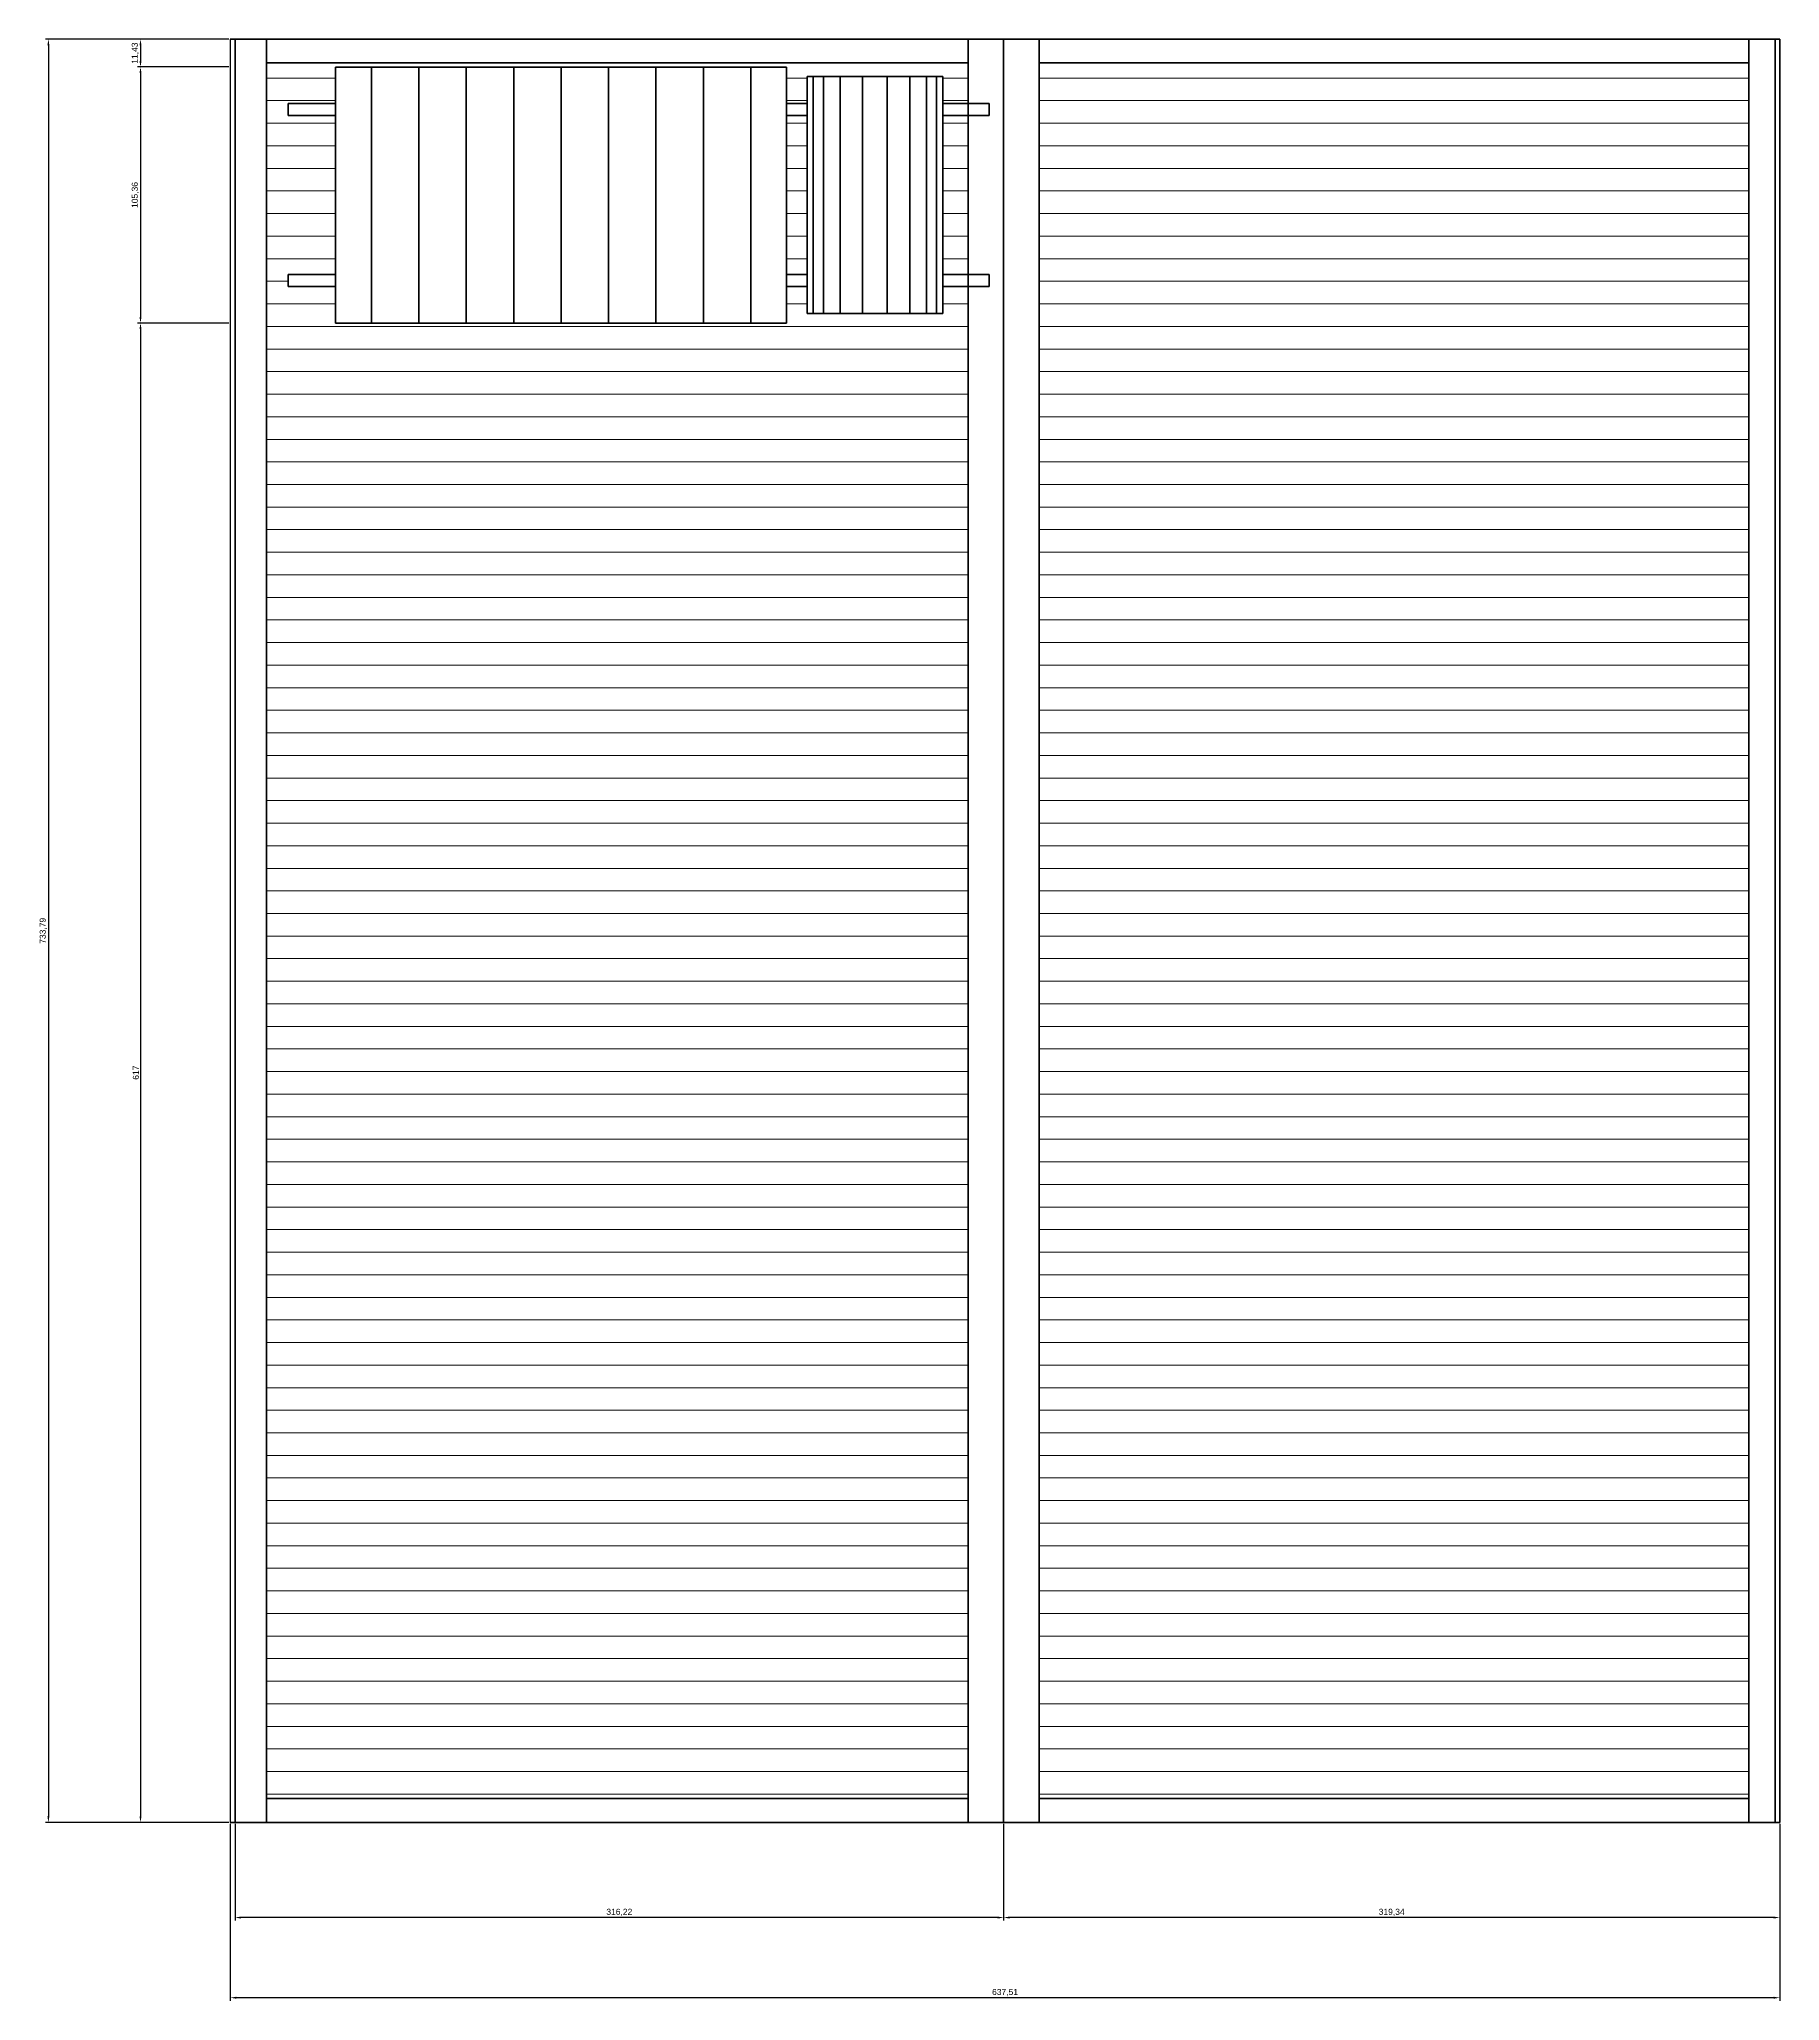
# Model space of a CAD drawing. Header units: millimetres. Extents: x 1744 to 5459, y 912 to 2813.
# Drawn here: x 3325 to 4041, y 2005 to 2813 of the extents above; entities that cross this region are included whole.
import ezdxf

# ---------------------------------------------------------------- set-up
doc = ezdxf.new("R2010")
doc.units = ezdxf.units.MM
doc.layers.get('DEFPOINTS').update_dxf_attribs({"color": 210})
doc.layers.add('A-ELEV-MBE1', color=7, linetype='Continuous', lineweight=35)
doc.layers.add('A-FLOR-PATT', color=8, linetype='Continuous', lineweight=18)
doc.styles.get("Standard").update_dxf_attribs({"font": 'Arial.ttf'})
doc.dimstyles.new('ISO-25', dxfattribs={"dimtxt": 2.5, "dimasz": 2.5, "dimexe": 1.25, "dimexo": 0.625, "dimtad": 1, "dimtxsty": 'Standard', "dimcen": 2.5, "dimadec": 0, "dimazin": 0, "dimtfac": 1, "dimtmove": 0, "dimatfit": 3, "dimfxl": 1, "dimarcsym": 0})

msp = doc.modelspace()

# ---------------------------------------------------------------- blocks, each defined once
blk = doc.blocks.new('*D33')
at = {"color": 0, "lineweight": -2, "transparency": 16777216}
for p, q in [((3403.89, 2078.24), (3403.89, 2005.43)), ((4041.4, 2078.24), (4041.4, 2005.43)), ((4038.9, 2006.68), (3406.39, 2006.68))]:
    blk.add_line(p, q, dxfattribs=at)
at = {"color": 0, "transparency": 16777216}
for points in [[(3406.39, 2007.1), (3406.39, 2006.27), (3403.89, 2006.68)], [(4038.9, 2007.1), (4038.9, 2006.27), (4041.4, 2006.68)]]:
    blk.add_solid(points, dxfattribs=at)
at = {"layer": 'DEFPOINTS', "color": 0, "transparency": 16777216}
for p in [(3403.89, 2078.86), (4041.4, 2078.86), (3403.89, 2006.68)]:
    blk.add_point(p, dxfattribs=at)
at = {"color": 0, "transparency": 16777216, "insert": (3722.65, 2008.81), "char_height": 2.5, "attachment_point": 5}
blk.add_mtext('637,51', dxfattribs=at)
blk = doc.blocks.new('*D22')
at = {"color": 0, "lineweight": -2, "transparency": 16777216}
for p, q in [((3405.84, 2078.24), (3405.84, 2038.43)), ((3722.06, 2078.24), (3722.06, 2038.43)), ((3719.56, 2039.68), (3408.34, 2039.68))]:
    blk.add_line(p, q, dxfattribs=at)
at = {"color": 0, "transparency": 16777216}
for points in [[(3408.34, 2040.09), (3408.34, 2039.26), (3405.84, 2039.68)], [(3719.56, 2040.09), (3719.56, 2039.26), (3722.06, 2039.68)]]:
    blk.add_solid(points, dxfattribs=at)
at = {"layer": 'DEFPOINTS', "color": 0, "transparency": 16777216}
for p in [(3405.84, 2078.86), (3722.06, 2078.86), (3405.84, 2039.68)]:
    blk.add_point(p, dxfattribs=at)
at = {"color": 0, "transparency": 16777216, "insert": (3563.95, 2041.81), "char_height": 2.5, "attachment_point": 5}
blk.add_mtext('316,22', dxfattribs=at)
blk = doc.blocks.new('*D23')
at = {"color": 0, "lineweight": -2, "transparency": 16777216}
for p, q in [((3722.06, 2078.24), (3722.06, 2038.43)), ((4041.4, 2078.24), (4041.4, 2038.43)), ((4038.9, 2039.68), (3724.56, 2039.68))]:
    blk.add_line(p, q, dxfattribs=at)
at = {"color": 0, "transparency": 16777216}
for points in [[(3724.56, 2040.09), (3724.56, 2039.26), (3722.06, 2039.68)], [(4038.9, 2040.09), (4038.9, 2039.26), (4041.4, 2039.68)]]:
    blk.add_solid(points, dxfattribs=at)
at = {"layer": 'DEFPOINTS', "color": 0, "transparency": 16777216}
for p in [(3722.06, 2078.86), (4041.4, 2078.86), (3722.06, 2039.68)]:
    blk.add_point(p, dxfattribs=at)
at = {"color": 0, "transparency": 16777216, "insert": (3881.73, 2041.81), "char_height": 2.5, "attachment_point": 5}
blk.add_mtext('319,34', dxfattribs=at)
blk = doc.blocks.new('*D24')
at = {"color": 0, "lineweight": -2, "transparency": 16777216}
for p, q in [((3403.27, 2812.65), (3327.8, 2812.65)), ((3329.05, 2810.15), (3329.05, 2081.36)), ((3403.27, 2078.86), (3327.8, 2078.86))]:
    blk.add_line(p, q, dxfattribs=at)
at = {"color": 0, "transparency": 16777216}
for points in [[(3328.63, 2810.15), (3329.46, 2810.15), (3329.05, 2812.65)], [(3328.63, 2081.36), (3329.46, 2081.36), (3329.05, 2078.86)]]:
    blk.add_solid(points, dxfattribs=at)
at = {"layer": 'DEFPOINTS', "color": 0, "transparency": 16777216}
for p in [(3403.89, 2812.65), (3329.05, 2078.86), (3403.89, 2078.86)]:
    blk.add_point(p, dxfattribs=at)
at = {"color": 0, "transparency": 16777216, "insert": (3326.92, 2445.76), "char_height": 2.5, "attachment_point": 5, "rotation": 90}
blk.add_mtext('733,79', dxfattribs=at)
blk = doc.blocks.new('*D25')
at = {"color": 0, "lineweight": -2, "transparency": 16777216}
for p, q in [((3403.27, 2812.65), (3365.69, 2812.65)), ((3366.94, 2810.15), (3366.94, 2803.73)), ((3403.27, 2801.23), (3365.69, 2801.23))]:
    blk.add_line(p, q, dxfattribs=at)
at = {"color": 0, "transparency": 16777216}
for points in [[(3366.52, 2810.15), (3367.36, 2810.15), (3366.94, 2812.65)], [(3366.52, 2803.73), (3367.36, 2803.73), (3366.94, 2801.23)]]:
    blk.add_solid(points, dxfattribs=at)
at = {"layer": 'DEFPOINTS', "color": 0, "transparency": 16777216}
for p in [(3403.89, 2812.65), (3366.94, 2801.23), (3403.89, 2801.23)]:
    blk.add_point(p, dxfattribs=at)
at = {"color": 0, "transparency": 16777216, "insert": (3364.81, 2806.94), "char_height": 2.5, "attachment_point": 5, "rotation": 90}
blk.add_mtext('11,43', dxfattribs=at)
blk = doc.blocks.new('*D21')
at = {"color": 0, "lineweight": -2, "transparency": 16777216}
for p, q in [((3403.27, 2801.23), (3365.69, 2801.23)), ((3366.94, 2798.73), (3366.94, 2698.37)), ((3403.27, 2695.87), (3365.69, 2695.87))]:
    blk.add_line(p, q, dxfattribs=at)
at = {"color": 0, "transparency": 16777216}
for points in [[(3366.52, 2798.73), (3367.36, 2798.73), (3366.94, 2801.23)], [(3366.52, 2698.37), (3367.36, 2698.37), (3366.94, 2695.87)]]:
    blk.add_solid(points, dxfattribs=at)
at = {"layer": 'DEFPOINTS', "color": 0, "transparency": 16777216}
for p in [(3403.89, 2801.23), (3366.94, 2695.87), (3403.89, 2695.87)]:
    blk.add_point(p, dxfattribs=at)
at = {"color": 0, "transparency": 16777216, "insert": (3364.81, 2748.55), "char_height": 2.5, "attachment_point": 5, "rotation": 90}
blk.add_mtext('105,36', dxfattribs=at)
blk = doc.blocks.new('*D26')
at = {"color": 0, "lineweight": -2, "transparency": 16777216}
for p, q in [((3366.31, 2695.87), (3365.69, 2695.87)), ((3366.94, 2693.37), (3366.94, 2081.36)), ((3403.27, 2078.86), (3365.69, 2078.86))]:
    blk.add_line(p, q, dxfattribs=at)
at = {"color": 0, "transparency": 16777216}
for points in [[(3366.52, 2693.37), (3367.36, 2693.37), (3366.94, 2695.87)], [(3366.52, 2081.36), (3367.36, 2081.36), (3366.94, 2078.86)]]:
    blk.add_solid(points, dxfattribs=at)
at = {"layer": 'DEFPOINTS', "color": 0, "transparency": 16777216}
for p in [(3366.94, 2695.87), (3366.94, 2078.86), (3403.89, 2078.86)]:
    blk.add_point(p, dxfattribs=at)
at = {"color": 0, "transparency": 16777216, "insert": (3365.05, 2387.37), "char_height": 2.5, "attachment_point": 5, "rotation": 90}
blk.add_mtext('617', dxfattribs=at)

# ---------------------------------------------------------------- dimensions: what is measured, and where the dimension line sits
at = {"color": 3}
for base, p1, p2, picture, middle in [((3329.047, 2078.863), (3403.891, 2812.654), (3403.891, 2078.863), '*D24', (3326.916, 2445.759)), ((3366.939, 2695.868), (3403.891, 2801.225), (3403.891, 2695.868), '*D21', (3364.808, 2748.547)), ((3366.9391, 2078.8632), (3366.9391, 2695.868), (3403.8908, 2078.8632), '*D26', (3365.047, 2387.3656))]:
    dim = msp.add_linear_dim(base=base, p1=p1, p2=p2, angle=90, dimstyle='ISO-25', dxfattribs=at)
    dim.commit()
    dim.dimension.update_dxf_attribs({"geometry": picture, "text_midpoint": middle})
dim = msp.add_linear_dim(base=(3366.939, 2801.225), p1=(3403.891, 2812.654), p2=(3403.891, 2801.225), angle=90, dimstyle='ISO-25', dxfattribs=at)
dim.commit()
dim.dimension.update_dxf_attribs({"geometry": '*D25', "text_midpoint": (3366.939, 2806.939), "dimtype": 160})
for base, p1, p2, picture, middle in [((3403.891, 2006.684), (4041.404, 2078.863), (3403.891, 2078.863), '*D33', (3722.647, 2008.815)), ((3405.842, 2039.678), (3722.064, 2078.863), (3405.842, 2078.863), '*D22', (3563.953, 2041.809)), ((3722.064, 2039.678), (4041.404, 2078.863), (3722.064, 2078.863), '*D23', (3881.734, 2041.809))]:
    dim = msp.add_linear_dim(base=base, p1=p1, p2=p2, dimstyle='ISO-25', dxfattribs=at)
    dim.commit()
    dim.dimension.update_dxf_attribs({"geometry": picture, "text_midpoint": middle})

# ---------------------------------------------------------------- linework, layer by layer
at = {"color": 0}
msp.add_line((3403.891, 2812.654), (3403.891, 2078.863), dxfattribs=at)
at = {"layer": 'A-ELEV-MBE1', "color": 0}
for p, q in [((3722.066, 2812.653), (3403.891, 2812.654)), ((3405.842, 2078.863), (3405.842, 2812.654)), ((3418.723, 2812.654), (3418.723, 2078.863)), ((3707.431, 2078.863), (3707.433, 2812.653)), ((3722.063, 2812.653), (4028.722, 2812.654)), ((3722.064, 2078.863), (3722.066, 2812.653)), ((3736.697, 2078.863), (3736.696, 2812.653)), ((4026.771, 2812.654), (4026.771, 2812.654)), ((4026.771, 2812.654), (4041.404, 2812.654)), ((4028.722, 2812.654), (4039.453, 2812.654)), ((4028.722, 2078.863), (4028.722, 2812.654)), ((4039.453, 2812.654), (4039.453, 2078.863)), ((4041.404, 2812.654), (4041.404, 2078.863)), ((3707.433, 2802.898), (3418.723, 2802.899)), ((3447.179, 2695.868), (3447.179, 2801.225)), ((3632.753, 2801.225), (3447.179, 2801.225)), ((3461.971, 2801.225), (3461.971, 2695.868)), ((3481.481, 2801.225), (3481.481, 2695.868)), ((3500.992, 2801.225), (3500.992, 2695.868)), ((3520.502, 2801.225), (3520.502, 2695.868)), ((3540.013, 2801.225), (3540.013, 2695.868)), ((3559.523, 2801.225), (3559.523, 2695.868)), ((3579.034, 2801.225), (3579.034, 2695.868)), ((3598.545, 2801.225), (3598.545, 2695.868)), ((3618.055, 2801.225), (3618.055, 2695.868)), ((3632.753, 2801.225), (3632.753, 2695.868)), ((3736.696, 2802.898), (4028.722, 2802.899)), ((3641.221, 2699.77), (3641.221, 2797.323)), ((3641.221, 2699.77), (3641.221, 2797.323)), ((3641.221, 2797.323), (3697.041, 2797.323)), ((3643.758, 2699.77), (3643.758, 2797.323)), ((3647.987, 2699.77), (3647.987, 2797.323)), ((3654.752, 2699.77), (3654.752, 2797.323)), ((3664.055, 2699.77), (3664.055, 2797.323)), ((3674.207, 2699.77), (3674.207, 2797.323)), ((3683.51, 2699.77), (3683.51, 2797.323)), ((3690.275, 2699.77), (3690.275, 2797.323)), ((3694.504, 2699.77), (3694.504, 2797.323)), ((3697.041, 2699.77), (3697.041, 2797.323)), ((3447.179, 2786.167), (3427.747, 2786.167)), ((3427.747, 2781.289), (3427.747, 2786.167)), ((3632.753, 2786.167), (3641.221, 2786.167)), ((3697.041, 2786.167), (3716.102, 2786.167)), ((3716.102, 2781.289), (3716.102, 2786.167)), ((3427.747, 2781.289), (3447.179, 2781.289)), ((3641.221, 2781.289), (3632.753, 2781.289)), ((3716.102, 2781.289), (3697.041, 2781.289)), ((3427.747, 2710.927), (3427.747, 2715.804)), ((3427.747, 2715.804), (3447.179, 2715.804)), ((3641.221, 2715.804), (3632.753, 2715.804)), ((3632.753, 2715.804), (3632.753, 2710.927)), ((3716.102, 2715.804), (3697.041, 2715.804)), ((3716.102, 2710.927), (3716.102, 2715.804)), ((3447.179, 2710.927), (3427.747, 2710.927)), ((3632.753, 2710.927), (3641.221, 2710.927)), ((3697.041, 2710.927), (3716.102, 2710.927)), ((3697.041, 2699.77), (3641.221, 2699.77)), ((3447.179, 2695.868), (3632.753, 2695.868)), ((3707.431, 2088.618), (3418.723, 2088.619)), ((3736.697, 2088.618), (4028.722, 2088.619)), ((3722.064, 2078.863), (3403.891, 2078.863)), ((3722.064, 2078.863), (4028.722, 2078.863)), ((4026.771, 2078.863), (4026.771, 2078.863)), ((4026.771, 2078.863), (4041.404, 2078.863)), ((4039.453, 2078.863), (4028.722, 2078.863)), ((4041.404, 2078.863), (4041.404, 2078.863))]:
    msp.add_line(p, q, dxfattribs=at)
at = {"layer": 'A-FLOR-PATT', "color": 0, "linetype": 'Continuous'}
for p, q in [((3418.723, 2796.669), (3447.179, 2796.669)), ((3632.753, 2796.669), (3641.221, 2796.669)), ((3697.041, 2796.669), (3707.433, 2796.669)), ((3736.696, 2796.669), (4028.722, 2796.669)), ((3418.723, 2787.377), (3447.179, 2787.377)), ((3632.753, 2787.377), (3641.221, 2787.377)), ((3697.041, 2787.377), (3707.433, 2787.377)), ((3736.696, 2787.377), (4028.722, 2787.377)), ((3418.723, 2778.086), (3447.179, 2778.086)), ((3632.753, 2778.086), (3641.221, 2778.086)), ((3697.041, 2778.086), (3707.433, 2778.086)), ((3736.696, 2778.086), (4028.722, 2778.086)), ((3418.723, 2768.794), (3447.179, 2768.794)), ((3632.753, 2768.794), (3641.221, 2768.794)), ((3697.041, 2768.794), (3707.433, 2768.794)), ((3736.696, 2768.794), (4028.722, 2768.794)), ((3418.723, 2759.502), (3447.179, 2759.502)), ((3632.753, 2759.502), (3641.221, 2759.502)), ((3697.041, 2759.502), (3707.433, 2759.502)), ((3736.696, 2759.502), (4028.722, 2759.502)), ((3418.723, 2750.21), (3447.179, 2750.21)), ((3632.753, 2750.21), (3641.221, 2750.21)), ((3697.041, 2750.21), (3707.433, 2750.21)), ((3736.696, 2750.21), (4028.722, 2750.21)), ((3418.723, 2740.918), (3447.179, 2740.918)), ((3632.753, 2740.918), (3641.221, 2740.918)), ((3697.041, 2740.918), (3707.432, 2740.918)), ((3736.696, 2740.918), (4028.722, 2740.918)), ((3418.723, 2731.626), (3447.179, 2731.626)), ((3632.753, 2731.626), (3641.221, 2731.626)), ((3697.041, 2731.626), (3707.432, 2731.626)), ((3736.696, 2731.626), (4028.722, 2731.626)), ((3418.723, 2722.334), (3447.179, 2722.334)), ((3632.753, 2722.334), (3641.221, 2722.334)), ((3697.041, 2722.334), (3707.432, 2722.334)), ((3736.696, 2722.334), (4028.722, 2722.334)), ((3418.723, 2713.042), (3427.747, 2713.042)), ((3736.696, 2713.042), (4028.722, 2713.042)), ((3418.723, 2703.75), (3447.179, 2703.75)), ((3632.753, 2703.75), (3641.221, 2703.75)), ((3697.041, 2703.75), (3707.432, 2703.75)), ((3736.696, 2703.75), (4028.722, 2703.75)), ((3418.723, 2694.458), (3707.432, 2694.458)), ((3736.696, 2694.458), (4028.722, 2694.458)), ((3418.723, 2685.166), (3707.432, 2685.166)), ((3736.696, 2685.166), (4028.722, 2685.166)), ((3418.723, 2675.875), (3707.432, 2675.875)), ((3736.696, 2675.875), (4028.722, 2675.875)), ((3418.723, 2666.583), (3707.432, 2666.583)), ((3736.696, 2666.583), (4028.722, 2666.583)), ((3418.723, 2657.291), (3707.432, 2657.291)), ((3736.696, 2657.291), (4028.722, 2657.291)), ((3418.723, 2647.999), (3707.432, 2647.999)), ((3736.696, 2647.999), (4028.722, 2647.999)), ((3418.723, 2638.707), (3707.432, 2638.707)), ((3736.696, 2638.707), (4028.722, 2638.707)), ((3418.723, 2629.415), (3707.432, 2629.415)), ((3736.696, 2629.415), (4028.722, 2629.415)), ((3418.723, 2620.123), (3707.432, 2620.123)), ((3736.696, 2620.123), (4028.722, 2620.123)), ((3418.723, 2610.831), (3707.432, 2610.831)), ((3736.696, 2610.831), (4028.722, 2610.831)), ((3418.723, 2601.539), (3707.432, 2601.539)), ((3736.696, 2601.539), (4028.722, 2601.539)), ((3418.723, 2592.247), (3707.432, 2592.247)), ((3736.696, 2592.247), (4028.722, 2592.247)), ((3418.723, 2582.955), (3707.432, 2582.955)), ((3736.696, 2582.955), (4028.722, 2582.955)), ((3418.723, 2573.664), (3707.432, 2573.664)), ((3736.696, 2573.664), (4028.722, 2573.664)), ((3418.723, 2564.372), (3707.432, 2564.372)), ((3736.696, 2564.372), (4028.722, 2564.372)), ((3418.723, 2555.08), (3707.432, 2555.08)), ((3736.696, 2555.08), (4028.722, 2555.08)), ((3418.723, 2545.788), (3707.432, 2545.788)), ((3736.696, 2545.788), (4028.722, 2545.788)), ((3418.723, 2536.496), (3707.432, 2536.496)), ((3736.696, 2536.496), (4028.722, 2536.496)), ((3418.723, 2527.204), (3707.432, 2527.204)), ((3736.696, 2527.204), (4028.722, 2527.204)), ((3418.723, 2517.912), (3707.432, 2517.912)), ((3736.696, 2517.912), (4028.722, 2517.912)), ((3418.723, 2508.62), (3707.432, 2508.62)), ((3736.696, 2508.62), (4028.722, 2508.62)), ((3418.723, 2499.328), (3707.432, 2499.328)), ((3736.696, 2499.328), (4028.722, 2499.328)), ((3418.723, 2490.036), (3707.432, 2490.036)), ((3736.696, 2490.036), (4028.722, 2490.036)), ((3418.723, 2480.745), (3707.432, 2480.745)), ((3736.696, 2480.745), (4028.722, 2480.745)), ((3418.723, 2471.453), (3707.432, 2471.453)), ((3736.696, 2471.453), (4028.722, 2471.453)), ((3418.723, 2462.161), (3707.432, 2462.161)), ((3736.697, 2462.161), (4028.722, 2462.161)), ((3418.723, 2452.869), (3707.432, 2452.869)), ((3736.697, 2452.869), (4028.722, 2452.869)), ((3418.723, 2443.577), (3707.432, 2443.577)), ((3736.697, 2443.577), (4028.722, 2443.577)), ((3418.723, 2434.285), (3707.432, 2434.285)), ((3736.697, 2434.285), (4028.722, 2434.285)), ((3418.723, 2424.993), (3707.432, 2424.993)), ((3736.697, 2424.993), (4028.722, 2424.993)), ((3418.723, 2415.701), (3707.432, 2415.701)), ((3736.697, 2415.701), (4028.722, 2415.701)), ((3418.723, 2406.409), (3707.432, 2406.409)), ((3736.697, 2406.409), (4028.722, 2406.409)), ((3418.723, 2397.117), (3560.58, 2397.117)), ((3560.58, 2397.117), (3707.432, 2397.117)), ((3736.697, 2397.117), (3868.748, 2397.117)), ((3868.748, 2397.117), (4028.722, 2397.117)), ((3418.723, 2387.825), (3707.432, 2387.825)), ((3736.697, 2387.825), (4028.722, 2387.825)), ((3418.723, 2378.534), (3707.432, 2378.534)), ((3736.697, 2378.534), (4028.722, 2378.534)), ((3418.723, 2369.242), (3707.432, 2369.242)), ((3736.697, 2369.242), (4028.722, 2369.242)), ((3418.723, 2359.95), (3707.432, 2359.95)), ((3736.697, 2359.95), (4028.722, 2359.95)), ((3418.723, 2350.658), (3707.432, 2350.658)), ((3736.697, 2350.658), (4028.722, 2350.658)), ((3418.723, 2341.366), (3707.432, 2341.366)), ((3736.697, 2341.366), (4028.722, 2341.366)), ((3418.723, 2332.074), (3707.432, 2332.074)), ((3736.697, 2332.074), (4028.722, 2332.074)), ((3418.723, 2322.782), (3707.432, 2322.782)), ((3736.697, 2322.782), (4028.722, 2322.782)), ((3418.723, 2313.49), (3707.432, 2313.49)), ((3736.697, 2313.49), (4028.722, 2313.49)), ((3418.723, 2304.198), (3707.432, 2304.198)), ((3736.697, 2304.198), (4028.722, 2304.198)), ((3418.723, 2294.906), (3707.432, 2294.906)), ((3736.697, 2294.906), (4028.722, 2294.906)), ((3418.723, 2285.614), (3707.432, 2285.614)), ((3736.697, 2285.614), (4028.722, 2285.614)), ((3418.723, 2276.323), (3707.432, 2276.323)), ((3736.697, 2276.323), (4028.722, 2276.323)), ((3418.723, 2267.031), (3707.432, 2267.031)), ((3736.697, 2267.031), (4028.722, 2267.031)), ((3418.723, 2257.739), (3707.432, 2257.739)), ((3736.697, 2257.739), (4028.722, 2257.739)), ((3418.723, 2248.447), (3707.432, 2248.447)), ((3736.697, 2248.447), (4028.722, 2248.447)), ((3418.723, 2239.155), (3707.432, 2239.155)), ((3736.697, 2239.155), (4028.722, 2239.155)), ((3418.723, 2229.863), (3707.432, 2229.863)), ((3736.697, 2229.863), (4028.722, 2229.863)), ((3418.723, 2220.571), (3707.432, 2220.571)), ((3736.697, 2220.571), (4028.722, 2220.571)), ((3418.723, 2211.279), (3707.432, 2211.279)), ((3736.697, 2211.279), (4028.722, 2211.279)), ((3418.723, 2201.987), (3707.432, 2201.987)), ((3736.697, 2201.987), (4028.722, 2201.987)), ((3418.723, 2192.695), (3707.432, 2192.695)), ((3736.697, 2192.695), (4028.722, 2192.695)), ((3418.723, 2183.403), (3707.432, 2183.403)), ((3736.697, 2183.403), (4028.722, 2183.403)), ((3418.723, 2174.112), (3707.431, 2174.112)), ((3736.697, 2174.112), (4028.722, 2174.112)), ((3418.723, 2164.82), (3707.431, 2164.82)), ((3736.697, 2164.82), (4028.722, 2164.82)), ((3418.723, 2155.528), (3707.431, 2155.528)), ((3736.697, 2155.528), (4028.722, 2155.528)), ((3418.723, 2146.236), (3707.431, 2146.236)), ((3736.697, 2146.236), (4028.722, 2146.236)), ((3418.723, 2136.944), (3707.431, 2136.944)), ((3736.697, 2136.944), (4028.722, 2136.944)), ((3418.723, 2127.652), (3707.431, 2127.652)), ((3736.697, 2127.652), (4028.722, 2127.652)), ((3418.723, 2118.36), (3707.431, 2118.36)), ((3736.697, 2118.36), (4028.722, 2118.36)), ((3418.723, 2109.068), (3707.431, 2109.068)), ((3736.697, 2109.068), (4028.722, 2109.068)), ((3418.723, 2099.776), (3707.431, 2099.776)), ((3736.697, 2099.776), (4028.722, 2099.776)), ((3418.723, 2090.484), (3707.431, 2090.484)), ((3736.697, 2090.484), (4028.722, 2090.484))]:
    msp.add_line(p, q, dxfattribs=at)

msp.set_redraw_order([(e.dxf.handle, doc.entitydb.next_handle()) for e in msp.query("TEXT MTEXT ATTDEF DIMENSION ARC_DIMENSION")])  # texts and dimensions are drawn at this point

doc.saveas('drawing.dxf')
